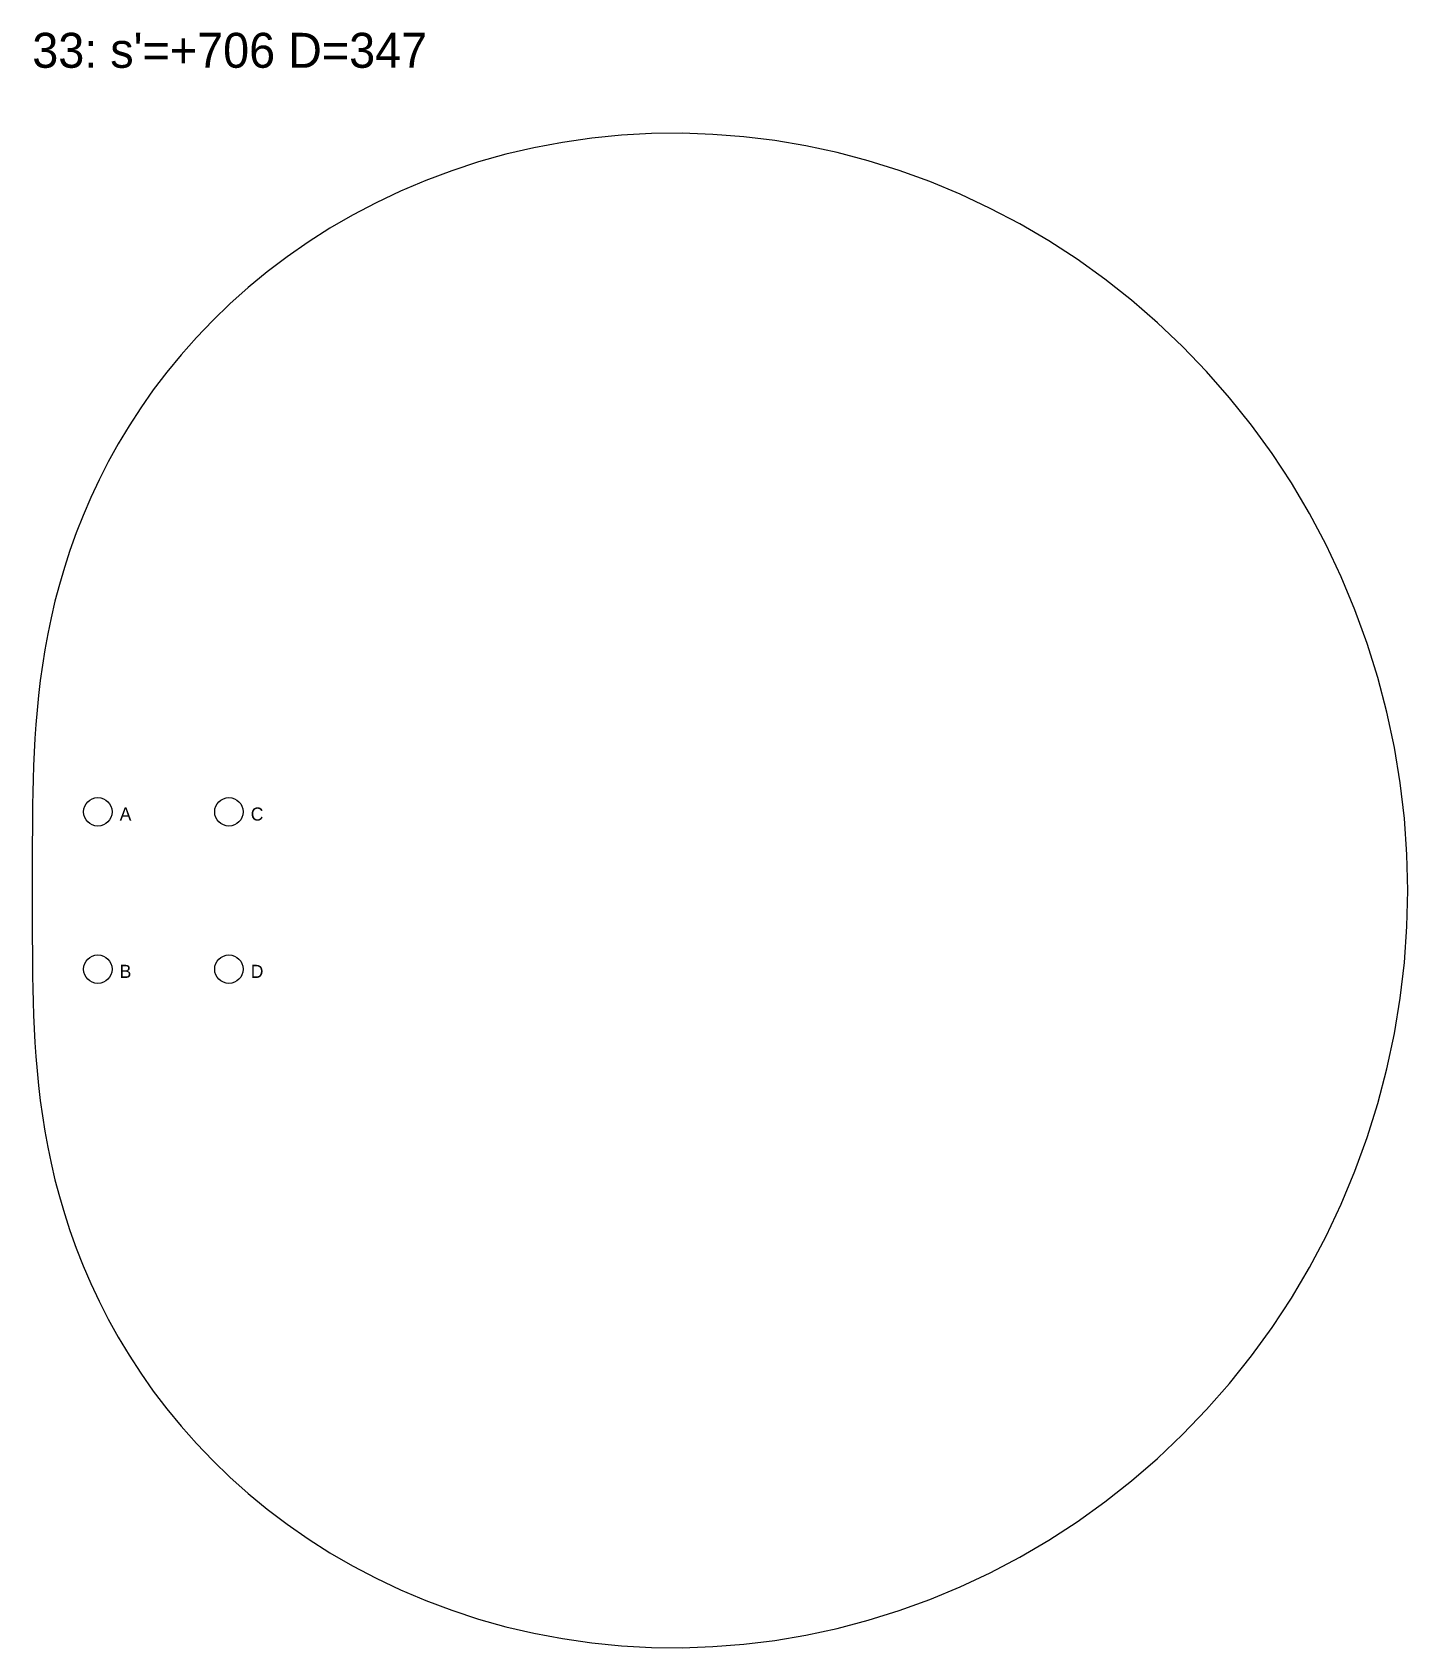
# Model space of a CAD drawing. Header units: millimetres. Extents: x 0 to 2007, y -5243 to 138.
# Drawn here: x 1260 to 1574.8, y -2573.3 to -2203.6 of the extents above; entities that cross this region are included whole.
import ezdxf

# ---------------------------------------------------------------- set-up
doc = ezdxf.new("R2010")
doc.units = ezdxf.units.MM
for name, color, linetype in [('DOWEL', 5, 'CONTINUOUS'), ('SLAB_33', 5, 'CONTINUOUS'), ('TEXT', 1, 'CONTINUOUS')]:
    doc.layers.add(name, color=color, linetype=linetype)

msp = doc.modelspace()

# ---------------------------------------------------------------- texts
at = {"layer": 'DOWEL'}
for s, p in [('A', (1280, -2384)), ('C', (1310, -2384)), ('B', (1280, -2420)), ('D', (1310, -2420))]:
    msp.add_text(s, height=3, dxfattribs=at).set_placement(p)
at = {"layer": 'TEXT'}
msp.add_text("33: s'=+706 D=347", height=8, dxfattribs=at).set_placement((1260, -2211.717))

# ---------------------------------------------------------------- linework, layer by layer
at = {"layer": 'DOWEL'}
for centre in [(1275, -2382), (1305, -2382), (1275, -2418), (1305, -2418)]:
    msp.add_circle(centre, 3.25, dxfattribs=at)
at = {"layer": 'SLAB_33'}
msp.add_lwpolyline([(1574.818, -2400), (1574.626, -2391.761), (1574.052, -2383.543), (1573.096, -2375.364), (1571.762, -2367.246), (1570.053, -2359.207), (1567.976, -2351.267), (1565.536, -2343.445), (1562.741, -2335.759), (1559.598, -2328.227), (1556.118, -2320.868), (1552.311, -2313.697), (1548.189, -2306.732), (1543.763, -2299.986), (1539.046, -2293.476), (1534.053, -2287.215), (1528.798, -2281.216), (1523.296, -2275.491), (1517.564, -2270.051), (1511.617, -2264.906), (1505.472, -2260.065), (1499.148, -2255.536), (1492.661, -2251.326), (1486.029, -2247.441), (1479.27, -2243.886), (1472.404, -2240.663), (1465.447, -2237.777), (1458.419, -2235.227), (1451.337, -2233.015), (1444.22, -2231.14), (1437.085, -2229.6), (1429.95, -2228.392), (1422.833, -2227.512), (1415.749, -2226.955), (1408.716, -2226.717), (1401.748, -2226.789), (1394.862, -2227.165), (1388.072, -2227.835), (1381.391, -2228.792), (1374.834, -2230.025), (1368.411, -2231.523), (1362.136, -2233.276), (1356.018, -2235.272), (1350.068, -2237.498), (1344.294, -2239.942), (1338.704, -2242.591), (1333.307, -2245.432), (1328.107, -2248.451), (1323.111, -2251.635), (1318.322, -2254.97), (1313.744, -2258.442), (1309.379, -2262.037), (1305.23, -2265.742), (1301.296, -2269.542), (1297.578, -2273.426), (1294.074, -2277.379), (1290.783, -2281.389), (1287.701, -2285.444), (1284.826, -2289.532), (1282.152, -2293.641), (1279.676, -2297.76), (1277.392, -2301.879), (1275.293, -2305.989), (1273.374, -2310.08), (1271.626, -2314.143), (1270.043, -2318.172), (1268.616, -2322.159), (1267.338, -2326.098), (1266.2, -2329.983), (1265.192, -2333.81), (1264.308, -2337.574), (1263.537, -2341.273), (1262.871, -2344.904), (1262.3, -2348.465), (1261.817, -2351.956), (1261.413, -2355.376), (1261.078, -2358.725), (1260.806, -2362.006), (1260.588, -2365.22), (1260.417, -2368.37), (1260.286, -2371.458), (1260.189, -2374.489), (1260.118, -2377.466), (1260.069, -2380.394), (1260.038, -2383.279), (1260.018, -2386.125), (1260.007, -2388.94), (1260.002, -2391.728), (1260, -2394.496), (1260, -2397.252), (1260, -2400), (1260, -2402.748), (1260, -2405.504), (1260.002, -2408.272), (1260.007, -2411.06), (1260.018, -2413.875), (1260.038, -2416.721), (1260.069, -2419.606), (1260.118, -2422.534), (1260.189, -2425.511), (1260.286, -2428.542), (1260.417, -2431.63), (1260.588, -2434.78), (1260.806, -2437.994), (1261.078, -2441.275), (1261.413, -2444.624), (1261.817, -2448.044), (1262.3, -2451.535), (1262.871, -2455.096), (1263.537, -2458.727), (1264.308, -2462.426), (1265.192, -2466.19), (1266.2, -2470.017), (1267.338, -2473.902), (1268.616, -2477.841), (1270.043, -2481.828), (1271.626, -2485.857), (1273.374, -2489.92), (1275.293, -2494.011), (1277.392, -2498.121), (1279.676, -2502.24), (1282.152, -2506.359), (1284.826, -2510.468), (1287.701, -2514.556), (1290.783, -2518.611), (1294.074, -2522.621), (1297.578, -2526.574), (1301.296, -2530.458), (1305.23, -2534.258), (1309.379, -2537.963), (1313.744, -2541.558), (1318.322, -2545.03), (1323.111, -2548.365), (1328.107, -2551.549), (1333.307, -2554.568), (1338.704, -2557.409), (1344.294, -2560.058), (1350.068, -2562.502), (1356.018, -2564.728), (1362.136, -2566.724), (1368.411, -2568.477), (1374.834, -2569.975), (1381.391, -2571.208), (1388.072, -2572.165), (1394.862, -2572.835), (1401.748, -2573.211), (1408.716, -2573.283), (1415.749, -2573.045), (1422.833, -2572.488), (1429.95, -2571.608), (1437.085, -2570.4), (1444.22, -2568.86), (1451.337, -2566.985), (1458.419, -2564.773), (1465.447, -2562.223), (1472.404, -2559.337), (1479.27, -2556.114), (1486.029, -2552.559), (1492.661, -2548.674), (1499.148, -2544.464), (1505.472, -2539.935), (1511.617, -2535.094), (1517.564, -2529.949), (1523.296, -2524.509), (1528.798, -2518.784), (1534.053, -2512.785), (1539.046, -2506.524), (1543.763, -2500.014), (1548.189, -2493.268), (1552.311, -2486.303), (1556.118, -2479.132), (1559.598, -2471.773), (1562.741, -2464.241), (1565.536, -2456.555), (1567.976, -2448.733), (1570.053, -2440.793), (1571.762, -2432.754), (1573.096, -2424.636), (1574.052, -2416.457), (1574.626, -2408.239)], close=True, dxfattribs=at)

msp.set_redraw_order([(e.dxf.handle, doc.entitydb.next_handle()) for e in msp.query("TEXT MTEXT ATTDEF DIMENSION ARC_DIMENSION")])  # texts and dimensions are drawn at this point

doc.saveas('drawing.dxf')
